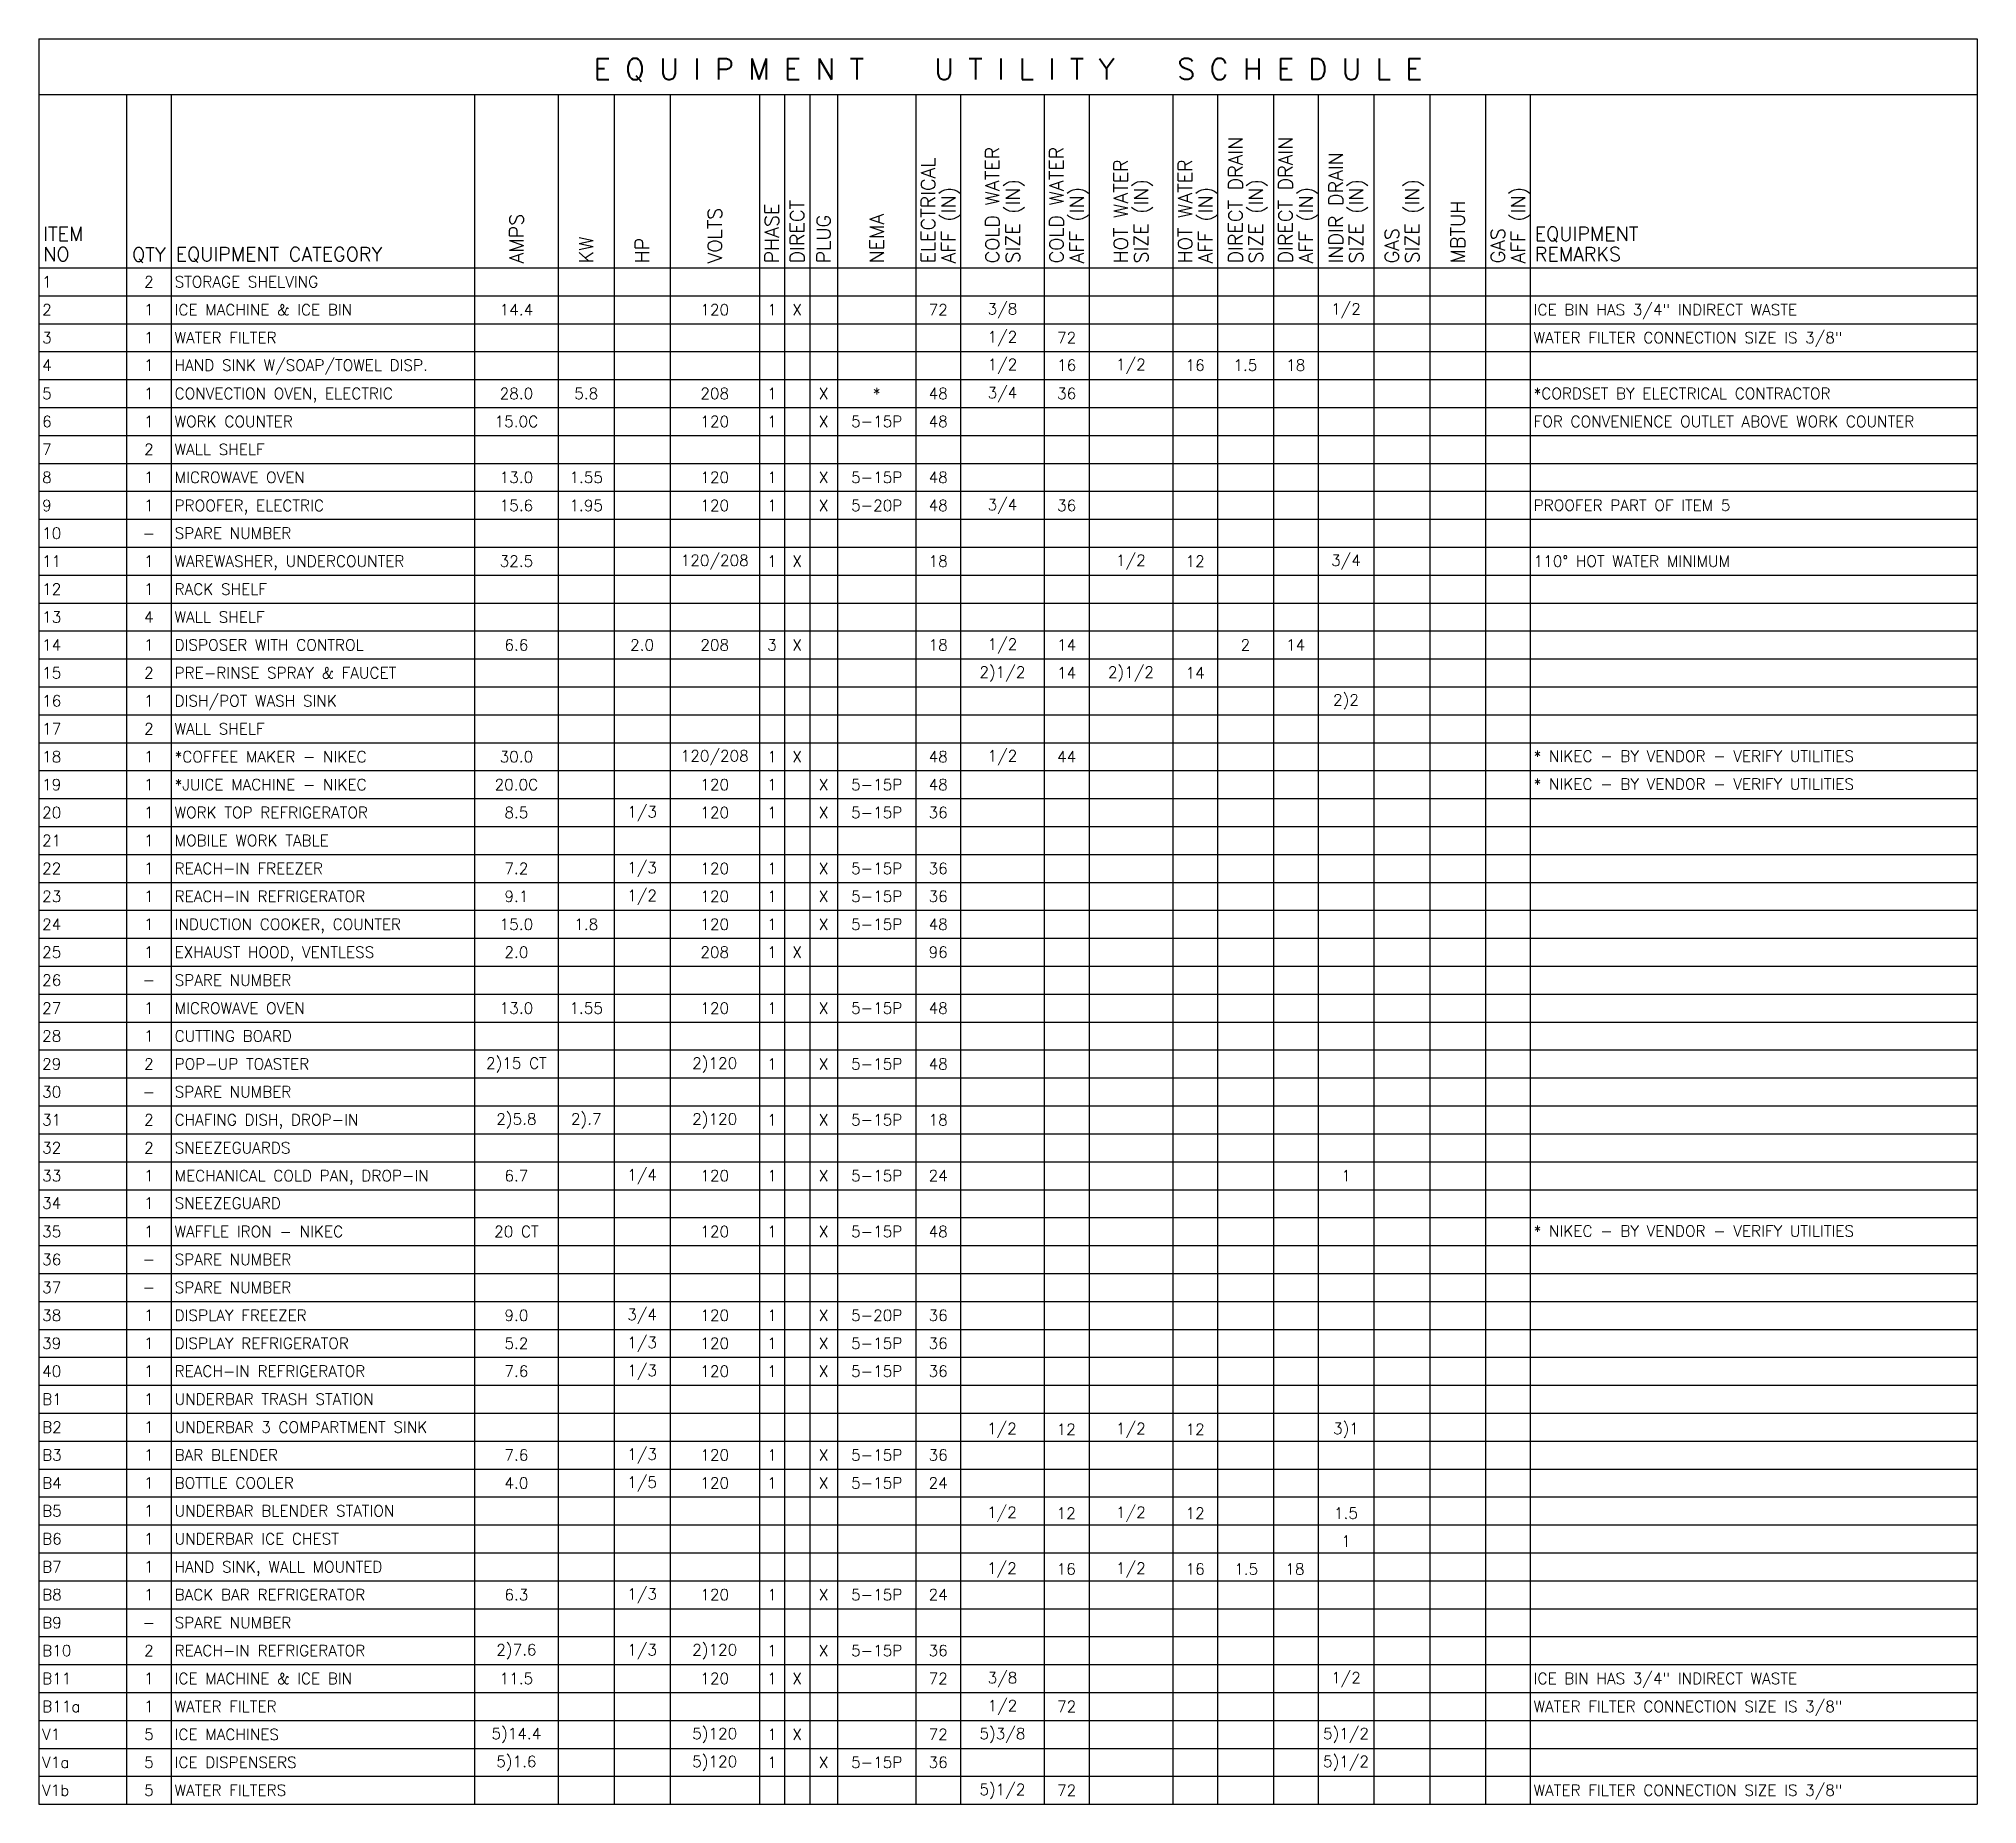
# Model space of a CAD drawing. Extents: x 1854 to 13881, y 653 to 2008.
# Drawn here: x 10420 to 10975, y 653 to 1159 of the extents above; entities that cross this region are included whole.
import ezdxf
from ezdxf.enums import TextEntityAlignment as Align

# ---------------------------------------------------------------- set-up
doc = ezdxf.new("R2010")
doc.units = 0
doc.header["$LTSCALE"] = 0.5
doc.header["$MEASUREMENT"] = 0
doc.layers.add('208', color=8, linetype='Continuous')
doc.styles.add('KCLCELL', font='romans.shx')
doc.styles.add('KCLHEADER', font='romans')

# ---------------------------------------------------------------- blocks, each defined once
blk = doc.blocks.new('kclmainh')
at = {"style": 'KCLHEADER'}
blk.add_attdef('KCLMAINHD', text='', height=0.1875, dxfattribs=at).set_placement((0, 0.0799999999999983), align=Align.CENTER)
blk = doc.blocks.new('kclh2l')
at = {"style": 'KCLHEADER'}
for p in [(0.03999999999999204, 0.2422880603269935), (0.03999999999999204, 0.0600499999999986)]:
    blk.add_attdef('KCLH2L', p, '', height=0.125, dxfattribs=at)
blk = doc.blocks.new('kclh1c')
at = {"style": 'KCLHEADER'}
blk.add_attdef('KCLH1C', text='', height=0.125, dxfattribs=at).set_placement((0, 0.01999999999999957), align=Align.BOTTOM_CENTER)
blk = doc.blocks.new('kclh1l')
at = {"style": 'KCLHEADER'}
blk.add_attdef('KCLH1L', (0.03999999999999204, 0.05999999999999872), '', height=0.125, dxfattribs=at)
blk = doc.blocks.new('kclh1lr')
at = {"style": 'KCLHEADER'}
blk.add_attdef('KCLH1LR', text='', height=0.125, rotation=90, dxfattribs=at).set_placement((0, 0.03999999999998138), align=Align.MIDDLE_LEFT)
blk = doc.blocks.new('kclh2lr')
at = {"style": 'KCLHEADER'}
for p in [(-0.02760299107356445, 0.03999999999998138), (0.1545970089264301, 0.03999999999998138)]:
    blk.add_attdef('KCLH2LR', p, '', height=0.125, rotation=90, dxfattribs=at)
blk = doc.blocks.new('kclcelll')
at = {"style": 'KCLCELL'}
blk.add_attdef('KCLCELL-L', text='', height=0.1, dxfattribs=at).set_placement((0.0299999999999998, 0), align=Align.MIDDLE_LEFT)
blk = doc.blocks.new('kclcellc')
at = {"style": 'KCLCELL'}
blk.add_attdef('KCLCELL-C', text='', height=0.1, dxfattribs=at).set_placement((0, 0), align=Align.MIDDLE)
blk = doc.blocks.new('kclreml1')
at = {"style": 'KCLCELL'}
blk.add_attdef('KCLCELL-L', text='', height=0.1, dxfattribs=at).set_placement((0.0299999999999998, 0), align=Align.MIDDLE_LEFT)

msp = doc.modelspace()

# ---------------------------------------------------------------- linework, layer by layer
at = {"layer": '208'}
for p, q in [((10419.80214300036, 1158.578950658364), (10419.80214300036, 1142.578950658364)), ((10419.80214300036, 1158.578950658364), (10975.00214300036, 1158.578950658364)), ((10975.00214300036, 1158.578950658364), (10975.00214300036, 1142.578950658364)), ((10419.80214300036, 1142.578950658364), (10419.80214300036, 652.9789506583655)), ((10419.80214300036, 1142.578950658364), (10975.00214300036, 1142.578950658364)), ((10444.94382792348, 1142.578950658364), (10444.94382792346, 652.9789506583655)), ((10457.74382792348, 1142.578950658364), (10457.74382792346, 652.9789506583655)), ((10544.60214300036, 1142.578950658364), (10544.60214300039, 652.9789506583655)), ((10568.60214300035, 1142.578950658364), (10568.60214300035, 652.9789506583655)), ((10584.60214300036, 1142.578950658364), (10584.60214300039, 652.9789506583655)), ((10600.60214300036, 1142.578950658364), (10600.60214300039, 652.9789506583655)), ((10626.20214300036, 1142.578950658364), (10626.20214300033, 652.9789506583655)), ((10633.40214300035, 1142.578950658364), (10633.40214300038, 652.9789506583655)), ((10640.60214300035, 1142.578950658364), (10640.60214300035, 652.9789506583655)), ((10648.60214300035, 1142.578950658364), (10648.60214300035, 652.9789506583655)), ((10671.00214300036, 1142.578950658364), (10671.00214300038, 652.9789506583655)), ((10683.80214300036, 1142.578950658364), (10683.80214300034, 652.9789506583655)), ((10707.80214300035, 1142.578950658364), (10707.80214300032, 652.9789506583655)), ((10720.60214300036, 1142.578950658364), (10720.60214300036, 652.9789506583655)), ((10744.60214300035, 1142.578950658364), (10744.60214300035, 652.9789506583655)), ((10757.40214300037, 1142.578950658364), (10757.40214300036, 652.9789506583655)), ((10773.40214300037, 1142.578950658364), (10773.40214300037, 652.9789506583655)), ((10786.20214300036, 1142.578950658364), (10786.20214300036, 652.9789506583655)), ((10802.20214300036, 1142.578950658364), (10802.20214300035, 652.9789506583655)), ((10818.20214300036, 1142.578950658364), (10818.20214300036, 652.9789506583655)), ((10834.20214300036, 1142.578950658364), (10834.20214300038, 652.9789506583655)), ((10847.00214300034, 1142.578950658364), (10847.00214300033, 652.9789506583655)), ((10975.00214300036, 1142.578950658364), (10975.00214300036, 652.9789506583655)), ((10419.80214300036, 1092.978950658366), (10975.00214300036, 1092.978950658366)), ((10419.80214300036, 1084.978950658366), (10975.00214300036, 1084.978950658366)), ((10419.80214300036, 1084.978950658366), (10975.00214300036, 1084.978950658366)), ((10419.80214300036, 1084.978950658366), (10975.00214300036, 1084.978950658366)), ((10419.80214300036, 1076.978950658366), (10975.00214300036, 1076.978950658366)), ((10419.80214300036, 1068.978950658366), (10975.00214300036, 1068.978950658366)), ((10419.80214300036, 1060.978950658366), (10975.00214300036, 1060.978950658366)), ((10419.80214300036, 1052.978950658366), (10975.00214300036, 1052.978950658366)), ((10419.80214300036, 1052.978950658366), (10975.00214300036, 1052.978950658366)), ((10419.80214300036, 1052.978950658366), (10975.00214300036, 1052.978950658366)), ((10419.80214300036, 1044.978950658366), (10975.00214300036, 1044.978950658366)), ((10419.80214300036, 1036.978950658366), (10975.00214300036, 1036.978950658366)), ((10419.80214300036, 1028.978950658366), (10975.00214300036, 1028.978950658366)), ((10419.80214300036, 1020.978950658366), (10975.00214300036, 1020.978950658366)), ((10419.80214300036, 1020.978950658366), (10975.00214300036, 1020.978950658366)), ((10419.80214300036, 1012.978950658366), (10975.00214300036, 1012.978950658366)), ((10419.80214300036, 1004.978950658366), (10975.00214300036, 1004.978950658366)), ((10419.80214300036, 996.9789506583656), (10975.00214300036, 996.9789506583656)), ((10419.80214300036, 988.9789506583656), (10975.00214300036, 988.9789506583656)), ((10419.80214300036, 980.9789506583656), (10975.00214300036, 980.9789506583656)), ((10419.80214300036, 972.9789506583656), (10975.00214300036, 972.9789506583656)), ((10419.80214300036, 964.9789506583656), (10975.00214300036, 964.9789506583656)), ((10419.80214300036, 956.9789506583656), (10975.00214300036, 956.9789506583656)), ((10419.80214300036, 948.9789506583656), (10975.00214300036, 948.9789506583656)), ((10419.80214300036, 940.9789506583656), (10975.00214300036, 940.9789506583656)), ((10419.80214300036, 932.9789506583656), (10975.00214300036, 932.9789506583656)), ((10419.80214300036, 924.9789506583656), (10975.00214300036, 924.9789506583656)), ((10419.80214300036, 916.9789506583656), (10975.00214300036, 916.9789506583656)), ((10419.80214300036, 908.9789506583656), (10975.00214300036, 908.9789506583656)), ((10419.80214300036, 900.9789506583656), (10975.00214300036, 900.9789506583656)), ((10419.80214300036, 892.9789506583656), (10975.00214300036, 892.9789506583656)), ((10419.80214300036, 884.9789506583656), (10975.00214300036, 884.9789506583656)), ((10419.80214300036, 876.9789506583656), (10975.00214300036, 876.9789506583656)), ((10419.80214300036, 868.9789506583656), (10975.00214300036, 868.9789506583656)), ((10419.80214300036, 860.9789506583656), (10975.00214300036, 860.9789506583656)), ((10419.80214300036, 852.9789506583656), (10975.00214300036, 852.9789506583656)), ((10419.80214300036, 844.9789506583656), (10975.00214300036, 844.9789506583656)), ((10419.80214300036, 836.9789506583656), (10975.00214300036, 836.9789506583656)), ((10419.80214300036, 828.9789506583656), (10975.00214300036, 828.9789506583656)), ((10419.80214300036, 820.9789506583656), (10975.00214300036, 820.9789506583656)), ((10419.80214300036, 812.9789506583656), (10975.00214300036, 812.9789506583656)), ((10419.80214300036, 804.9789506583656), (10975.00214300036, 804.9789506583656)), ((10419.80214300035, 796.9789506583656), (10975.00214300034, 796.9789506583656)), ((10419.80214300036, 788.9789506583656), (10975.00214300036, 788.9789506583656)), ((10419.80214300036, 780.9789506583656), (10975.00214300036, 780.9789506583656)), ((10419.80214300036, 772.9789506583656), (10975.00214300036, 772.9789506583656)), ((10419.80214300036, 764.9789506583656), (10975.00214300036, 764.9789506583656)), ((10419.80214300034, 756.9789506583656), (10975.00214300034, 756.9789506583656)), ((10419.80214300036, 748.9789506583656), (10975.00214300036, 748.9789506583656)), ((10419.80214300036, 740.9789506583656), (10975.00214300036, 740.9789506583656)), ((10419.80214300036, 732.9789506583656), (10975.00214300036, 732.9789506583656)), ((10419.80214300036, 724.9789506583656), (10975.00214300036, 724.9789506583656)), ((10419.80214300034, 716.9789506583656), (10975.00214300034, 716.9789506583656)), ((10419.80214300036, 708.9789506583656), (10975.00214300036, 708.9789506583656)), ((10419.80214300036, 700.9789506583656), (10975.00214300036, 700.9789506583656)), ((10419.80214300036, 692.9789506583656), (10975.00214300036, 692.9789506583656)), ((10419.80214300036, 684.9789506583656), (10975.00214300036, 684.9789506583656)), ((10419.80214300034, 676.9789506583656), (10975.00214300034, 676.9789506583656)), ((10419.80214300036, 668.9789506583656), (10975.00214300035, 668.9789506583656)), ((10419.80214300036, 660.9789506583656), (10975.00214300035, 660.9789506583656)), ((10419.80214300034, 652.9789506583656), (10975.00214300034, 652.9789506583656))]:
    msp.add_line(p, q, dxfattribs=at)

# ---------------------------------------------------------------- block references
at = {"layer": '208', "xscale": 32, "yscale": 32, "zscale": 32}
for name, p, values in [('kclmainh', (10697.40214300037, 1144.386565836834), {'KCLMAINHD': 'E Q U I P M E N T   U T I L I T Y   S C H E D U L E'}), ('kclh1lr', (10629.80214300036, 1092.978950658366), {'KCLH1LR': 'PHASE'}), ('kclh1lr', (10637.00214300036, 1092.978950658366), {'KCLH1LR': 'DIRECT'}), ('kclh1lr', (10826.20214300036, 1092.978950658366), {'KCLH1LR': 'MBTUH'}), ('kclh1lr', (10556.60214300035, 1092.978950658366), {'KCLH1LR': 'AMPS'}), ('kclh1lr', (10613.40214300037, 1092.978950658366), {'KCLH1LR': 'VOLTS'}), ('kclh1lr', (10644.60214300035, 1092.978950658366), {'KCLH1LR': 'PLUG'}), ('kclh1lr', (10659.80214300036, 1092.978950658366), {'KCLH1LR': 'NEMA'}), ('kclh1lr', (10576.60214300035, 1092.978950658366), {'KCLH1LR': 'KW'}), ('kclh1lr', (10592.60214300035, 1092.978950658366), {'KCLH1LR': 'HP'}), ('kclh1c', (10451.34382792349, 1092.978950658366), {'KCLH1C': 'QTY'}), ('kclh1l', (10457.74382792348, 1092.978950658366), {'KCLH1L': 'EQUIPMENT CATEGORY'}), ('kclcelll', (10419.80214300036, 1088.978950658358), {'KCLCELL-L': '1'}), ('kclcellc', (10451.34382792349, 1088.978950658358), {'KCLCELL-C': '2'}), ('kclcelll', (10457.74382792348, 1088.978950658358), {'KCLCELL-L': 'STORAGE SHELVING'}), ('kclcellc', (10695.80214300036, 1080.978950658366), {'KCLCELL-C': '3/8'}), ('kclcellc', (10794.20214300036, 1080.978950658366), {'KCLCELL-C': '1/2'}), ('kclreml1', (10847.00214300036, 1080.978950658366), {'KCLCELL-L': 'ICE BIN HAS 3/4" INDIRECT WASTE'}), ('kclcelll', (10419.80214300036, 1080.978950658366), {'KCLCELL-L': '2'}), ('kclcellc', (10451.34382792347, 1080.978950658366), {'KCLCELL-C': '1'}), ('kclcelll', (10457.74382792348, 1080.978950658366), {'KCLCELL-L': 'ICE MACHINE & ICE BIN'}), ('kclcellc', (10556.60214300035, 1080.978950658366), {'KCLCELL-C': '14.4'}), ('kclcellc', (10613.40214300035, 1080.978950658366), {'KCLCELL-C': '120'}), ('kclcellc', (10629.80214300036, 1080.978950658366), {'KCLCELL-C': '1'}), ('kclcellc', (10637.00214300036, 1080.978950658366), {'KCLCELL-C': 'X'}), ('kclcellc', (10677.40214300035, 1080.978950658366), {'KCLCELL-C': '72'}), ('kclcelll', (10419.80214300036, 1072.978950658366), {'KCLCELL-L': '3'}), ('kclcellc', (10451.34382792347, 1072.978950658366), {'KCLCELL-C': '1'}), ('kclcelll', (10457.74382792348, 1072.978950658366), {'KCLCELL-L': 'WATER FILTER'}), ('kclcellc', (10695.80214300036, 1072.978950658366), {'KCLCELL-C': '1/2'}), ('kclcellc', (10714.20214300036, 1072.978950658366), {'KCLCELL-C': '72'}), ('kclreml1', (10847.00214300036, 1072.978950658366), {'KCLCELL-L': 'WATER FILTER CONNECTION SIZE IS 3/8"'}), ('kclcelll', (10419.80214300034, 1065.082816708837), {'KCLCELL-L': '4'}), ('kclcellc', (10451.34382792347, 1065.082816708837), {'KCLCELL-C': '1'}), ('kclcelll', (10457.74382792348, 1065.082816708837), {'KCLCELL-L': 'HAND SINK W/SOAP/TOWEL DISP.'}), ('kclcellc', (10695.80214300034, 1065.082816708837), {'KCLCELL-C': '1/2'}), ('kclcellc', (10714.20214300035, 1065.082816708837), {'KCLCELL-C': '16'}), ('kclcellc', (10732.60214300035, 1065.082816708837), {'KCLCELL-C': '1/2'}), ('kclcellc', (10751.00214300035, 1065.082816708837), {'KCLCELL-C': '16'}), ('kclcellc', (10765.40214300035, 1065.082816708837), {'KCLCELL-C': '1.5'}), ('kclcellc', (10779.80214300034, 1065.082816708837), {'KCLCELL-C': '18'}), ('kclcelll', (10419.80214300036, 1056.978950658366), {'KCLCELL-L': '5'}), ('kclcellc', (10451.34382792347, 1056.978950658366), {'KCLCELL-C': '1'}), ('kclcelll', (10457.74382792348, 1056.978950658366), {'KCLCELL-L': 'CONVECTION OVEN, ELECTRIC'}), ('kclcellc', (10556.60214300035, 1056.978950658366), {'KCLCELL-C': '28.0'}), ('kclcellc', (10576.60214300035, 1056.978950658366), {'KCLCELL-C': '5.8'}), ('kclcellc', (10613.40214300035, 1056.978950658366), {'KCLCELL-C': '208'}), ('kclcellc', (10629.80214300036, 1056.978950658366), {'KCLCELL-C': '1'}), ('kclcellc', (10644.60214300035, 1056.978950658366), {'KCLCELL-C': 'X'}), ('kclcellc', (10659.80214300036, 1056.978950658366), {'KCLCELL-C': '*'}), ('kclcellc', (10677.40214300035, 1056.978950658366), {'KCLCELL-C': '48'}), ('kclcellc', (10695.80214300036, 1056.978950658366), {'KCLCELL-C': '3/4'}), ('kclcellc', (10714.20214300036, 1056.978950658366), {'KCLCELL-C': '36'}), ('kclreml1', (10847.00214300036, 1056.978950658366), {'KCLCELL-L': '*CORDSET BY ELECTRICAL CONTRACTOR'}), ('kclcelll', (10419.80214300036, 1048.978950658358), {'KCLCELL-L': '6'}), ('kclcellc', (10451.34382792349, 1048.978950658358), {'KCLCELL-C': '1'}), ('kclcelll', (10457.74382792348, 1048.978950658358), {'KCLCELL-L': 'WORK COUNTER'}), ('kclcellc', (10556.60214300035, 1048.978950658366), {'KCLCELL-C': '15.0C'}), ('kclcellc', (10613.40214300035, 1048.978950658366), {'KCLCELL-C': '120'}), ('kclcellc', (10629.80214300036, 1048.978950658366), {'KCLCELL-C': '1'}), ('kclcellc', (10644.60214300035, 1048.978950658366), {'KCLCELL-C': 'X'}), ('kclcellc', (10659.80214300036, 1048.978950658366), {'KCLCELL-C': '5-15P'}), ('kclcellc', (10677.40214300035, 1048.978950658366), {'KCLCELL-C': '48'}), ('kclreml1', (10847.00214300036, 1048.978950658366), {'KCLCELL-L': 'FOR CONVENIENCE OUTLET ABOVE WORK COUNTER'}), ('kclcelll', (10419.80214300036, 1040.978950658358), {'KCLCELL-L': '7'}), ('kclcellc', (10451.34382792349, 1040.978950658358), {'KCLCELL-C': '2'}), ('kclcelll', (10457.74382792348, 1040.978950658358), {'KCLCELL-L': 'WALL SHELF'}), ('kclcelll', (10419.80214300036, 1032.978950658366), {'KCLCELL-L': '8'}), ('kclcellc', (10451.34382792347, 1032.978950658366), {'KCLCELL-C': '1'}), ('kclcelll', (10457.74382792348, 1032.978950658366), {'KCLCELL-L': 'MICROWAVE OVEN'}), ('kclcellc', (10556.60214300035, 1032.978950658366), {'KCLCELL-C': '13.0'}), ('kclcellc', (10576.60214300035, 1032.978950658366), {'KCLCELL-C': '1.55'}), ('kclcellc', (10613.40214300035, 1032.978950658366), {'KCLCELL-C': '120'}), ('kclcellc', (10629.80214300036, 1032.978950658366), {'KCLCELL-C': '1'}), ('kclcellc', (10644.60214300035, 1032.978950658366), {'KCLCELL-C': 'X'}), ('kclcellc', (10659.80214300036, 1032.978950658366), {'KCLCELL-C': '5-15P'}), ('kclcellc', (10677.40214300035, 1032.978950658366), {'KCLCELL-C': '48'}), ('kclcellc', (10695.80214300036, 1024.939500002607), {'KCLCELL-C': '3/4'}), ('kclcelll', (10419.80214300036, 1024.939500002607), {'KCLCELL-L': '9'}), ('kclcellc', (10451.34382792347, 1024.939500002607), {'KCLCELL-C': '1'}), ('kclcelll', (10457.74382792348, 1024.939500002607), {'KCLCELL-L': 'PROOFER, ELECTRIC'}), ('kclcellc', (10556.60214300035, 1024.939500002607), {'KCLCELL-C': '15.6'}), ('kclcellc', (10576.60214300035, 1024.939500002607), {'KCLCELL-C': '1.95'}), ('kclcellc', (10613.40214300035, 1024.939500002607), {'KCLCELL-C': '120'}), ('kclcellc', (10629.80214300036, 1024.939500002607), {'KCLCELL-C': '1'}), ('kclcellc', (10644.60214300035, 1024.939500002607), {'KCLCELL-C': 'X'}), ('kclcellc', (10659.80214300036, 1024.939500002607), {'KCLCELL-C': '5-20P'}), ('kclcellc', (10677.40214300035, 1024.939500002607), {'KCLCELL-C': '48'}), ('kclcellc', (10714.20214300036, 1024.939500002607), {'KCLCELL-C': '36'}), ('kclreml1', (10847.00214300036, 1024.978950658366), {'KCLCELL-L': 'PROOFER PART OF ITEM 5'}), ('kclcelll', (10419.80214300036, 1016.978950658366), {'KCLCELL-L': '10'}), ('kclcellc', (10451.34382792349, 1016.978950658366), {'KCLCELL-C': '-'}), ('kclcelll', (10457.74382792348, 1016.978950658366), {'KCLCELL-L': 'SPARE NUMBER'}), ('kclcelll', (10419.80214300036, 1008.978950658366), {'KCLCELL-L': '11'}), ('kclcellc', (10451.34382792347, 1008.978950658366), {'KCLCELL-C': '1'}), ('kclcelll', (10457.74382792348, 1008.978950658366), {'KCLCELL-L': 'WAREWASHER, UNDERCOUNTER'}), ('kclcellc', (10556.60214300035, 1008.978950658366), {'KCLCELL-C': '32.5'}), ('kclcellc', (10613.40214300035, 1008.978950658366), {'KCLCELL-C': '120/208'}), ('kclcellc', (10629.80214300036, 1008.978950658366), {'KCLCELL-C': '1'}), ('kclcellc', (10637.00214300036, 1008.978950658366), {'KCLCELL-C': 'X'}), ('kclcellc', (10677.40214300035, 1008.978950658366), {'KCLCELL-C': '18'}), ('kclcellc', (10732.60214300035, 1008.978950658366), {'KCLCELL-C': '1/2'}), ('kclcellc', (10751.00214300036, 1008.978950658366), {'KCLCELL-C': '12'}), ('kclcellc', (10794.20214300036, 1008.978950658366), {'KCLCELL-C': '3/4'}), ('kclreml1', (10847.00214300036, 1008.978950658358), {'KCLCELL-L': '110%%d HOT WATER MINIMUM'}), ('kclcelll', (10419.80214300036, 1000.978950658358), {'KCLCELL-L': '12'}), ('kclcellc', (10451.34382792348, 1000.978950658358), {'KCLCELL-C': '1'}), ('kclcelll', (10457.74382792348, 1000.978950658358), {'KCLCELL-L': 'RACK SHELF'}), ('kclcelll', (10419.80214300036, 992.9789506583585), {'KCLCELL-L': '13'}), ('kclcellc', (10451.34382792349, 992.9789506583585), {'KCLCELL-C': '4'}), ('kclcelll', (10457.74382792348, 992.9789506583585), {'KCLCELL-L': 'WALL SHELF'}), ('kclcelll', (10419.80214300036, 984.9789506583729), {'KCLCELL-L': '14'}), ('kclcellc', (10451.34382792349, 984.9789506583729), {'KCLCELL-C': '1'}), ('kclcelll', (10457.74382792348, 984.9789506583729), {'KCLCELL-L': 'DISPOSER WITH CONTROL'}), ('kclcellc', (10556.60214300035, 984.9789506583584), {'KCLCELL-C': '6.6'}), ('kclcellc', (10592.60214300035, 984.9789506583584), {'KCLCELL-C': '2.0'}), ('kclcellc', (10613.40214300035, 984.9789506583584), {'KCLCELL-C': '208'}), ('kclcellc', (10629.80214300036, 984.9789506583584), {'KCLCELL-C': '3'}), ('kclcellc', (10637.00214300035, 984.9789506583584), {'KCLCELL-C': 'X'}), ('kclcellc', (10677.40214300035, 984.9789506583584), {'KCLCELL-C': '18'}), ('kclcellc', (10695.80214300036, 984.9789506583584), {'KCLCELL-C': '1/2'}), ('kclcellc', (10714.20214300035, 984.9789506583584), {'KCLCELL-C': '14'}), ('kclcellc', (10765.40214300035, 984.9789506583584), {'KCLCELL-C': '2'}), ('kclcellc', (10779.80214300036, 984.9789506583584), {'KCLCELL-C': '14'}), ('kclcelll', (10419.80214300036, 976.9789506583656), {'KCLCELL-L': '15'}), ('kclcellc', (10451.34382792349, 976.9789506583656), {'KCLCELL-C': '2'}), ('kclcelll', (10457.74382792348, 976.9789506583656), {'KCLCELL-L': 'PRE-RINSE SPRAY & FAUCET'}), ('kclcellc', (10695.80214300036, 976.9789506583584), {'KCLCELL-C': '2)1/2'}), ('kclcellc', (10714.20214300036, 976.9789506583584), {'KCLCELL-C': '14'}), ('kclcellc', (10732.60214300035, 976.9789506583584), {'KCLCELL-C': '2)1/2'}), ('kclcellc', (10751.00214300036, 976.9789506583584), {'KCLCELL-C': '14'}), ('kclcelll', (10419.80214300036, 968.9789506583656), {'KCLCELL-L': '16'}), ('kclcellc', (10451.34382792349, 968.9789506583656), {'KCLCELL-C': '1'}), ('kclcelll', (10457.74382792348, 968.9789506583656), {'KCLCELL-L': 'DISH/POT WASH SINK'}), ('kclcellc', (10794.20214300036, 968.9789506583656), {'KCLCELL-C': '2)2'}), ('kclcelll', (10419.80214300036, 960.9789506583584), {'KCLCELL-L': '17'}), ('kclcellc', (10451.34382792349, 960.9789506583585), {'KCLCELL-C': '2'}), ('kclcelll', (10457.74382792348, 960.9789506583585), {'KCLCELL-L': 'WALL SHELF'}), ('kclcellc', (10613.40214300035, 952.9789506583584), {'KCLCELL-C': '120/208'}), ('kclcellc', (10695.80214300036, 952.9789506583584), {'KCLCELL-C': '1/2'}), ('kclcelll', (10419.80214300036, 952.9789506583656), {'KCLCELL-L': '18'}), ('kclcellc', (10451.34382792347, 952.9789506583656), {'KCLCELL-C': '1'}), ('kclcelll', (10457.74382792348, 952.9789506583656), {'KCLCELL-L': '*COFFEE MAKER - NIKEC'}), ('kclcellc', (10556.60214300035, 952.9789506583584), {'KCLCELL-C': '30.0'}), ('kclcellc', (10629.80214300036, 952.9789506583584), {'KCLCELL-C': '1'}), ('kclcellc', (10637.00214300036, 952.9789506583584), {'KCLCELL-C': 'X'}), ('kclcellc', (10677.40214300035, 952.9789506583584), {'KCLCELL-C': '48'}), ('kclcellc', (10714.20214300036, 952.9789506583584), {'KCLCELL-C': '44'}), ('kclreml1', (10847.00214300036, 953.1371342099592), {'KCLCELL-L': '* NIKEC - BY VENDOR - VERIFY UTILITIES'}), ('kclcelll', (10419.80214300036, 944.9789506583656), {'KCLCELL-L': '19'}), ('kclcellc', (10451.34382792347, 944.9789506583656), {'KCLCELL-C': '1'}), ('kclcelll', (10457.74382792348, 944.9789506583656), {'KCLCELL-L': '*JUICE MACHINE - NIKEC'}), ('kclcellc', (10556.60214300035, 944.9789506583656), {'KCLCELL-C': '20.0C'}), ('kclcellc', (10613.40214300035, 944.9789506583656), {'KCLCELL-C': '120'}), ('kclcellc', (10629.80214300036, 944.9789506583656), {'KCLCELL-C': '1'}), ('kclcellc', (10644.60214300035, 944.9789506583656), {'KCLCELL-C': 'X'}), ('kclcellc', (10659.80214300036, 944.9789506583656), {'KCLCELL-C': '5-15P'}), ('kclcellc', (10677.40214300035, 944.9789506583656), {'KCLCELL-C': '48'}), ('kclreml1', (10847.00214300035, 945.1371342099592), {'KCLCELL-L': '* NIKEC - BY VENDOR - VERIFY UTILITIES'}), ('kclcelll', (10419.80214300036, 936.9789506583656), {'KCLCELL-L': '20'}), ('kclcellc', (10451.34382792347, 936.9789506583656), {'KCLCELL-C': '1'}), ('kclcelll', (10457.74382792348, 936.9789506583656), {'KCLCELL-L': 'WORK TOP REFRIGERATOR'}), ('kclcellc', (10556.60214300035, 936.9789506583656), {'KCLCELL-C': '8.5'}), ('kclcellc', (10592.60214300035, 936.9789506583656), {'KCLCELL-C': '1/3'}), ('kclcellc', (10613.40214300035, 936.9789506583656), {'KCLCELL-C': '120'}), ('kclcellc', (10629.80214300036, 936.9789506583656), {'KCLCELL-C': '1'}), ('kclcellc', (10644.60214300035, 936.9789506583656), {'KCLCELL-C': 'X'}), ('kclcellc', (10659.80214300036, 936.9789506583656), {'KCLCELL-C': '5-15P'}), ('kclcellc', (10677.40214300035, 936.9789506583656), {'KCLCELL-C': '36'}), ('kclcelll', (10419.80214300036, 928.9789506583585), {'KCLCELL-L': '21'}), ('kclcellc', (10451.34382792348, 928.9789506583585), {'KCLCELL-C': '1'}), ('kclcelll', (10457.74382792348, 928.9789506583585), {'KCLCELL-L': 'MOBILE WORK TABLE'}), ('kclcelll', (10419.80214300036, 920.9789506583659), {'KCLCELL-L': '22'}), ('kclcellc', (10451.34382792347, 920.9789506583659), {'KCLCELL-C': '1'}), ('kclcelll', (10457.74382792348, 920.9789506583659), {'KCLCELL-L': 'REACH-IN FREEZER'}), ('kclcellc', (10556.60214300035, 920.9789506583659), {'KCLCELL-C': '7.2'}), ('kclcellc', (10592.60214300035, 920.9789506583659), {'KCLCELL-C': '1/3'}), ('kclcellc', (10613.40214300035, 920.9789506583659), {'KCLCELL-C': '120'}), ('kclcellc', (10629.80214300036, 920.9789506583659), {'KCLCELL-C': '1'}), ('kclcellc', (10644.60214300035, 920.9789506583659), {'KCLCELL-C': 'X'}), ('kclcellc', (10659.80214300036, 920.9789506583659), {'KCLCELL-C': '5-15P'}), ('kclcellc', (10677.40214300035, 920.9789506583659), {'KCLCELL-C': '36'}), ('kclcelll', (10419.80214300036, 912.9789506583656), {'KCLCELL-L': '23'}), ('kclcellc', (10451.34382792347, 912.9789506583656), {'KCLCELL-C': '1'}), ('kclcelll', (10457.74382792348, 912.9789506583656), {'KCLCELL-L': 'REACH-IN REFRIGERATOR'}), ('kclcellc', (10556.60214300035, 912.9789506583656), {'KCLCELL-C': '9.1'}), ('kclcellc', (10592.60214300035, 912.9789506583656), {'KCLCELL-C': '1/2'}), ('kclcellc', (10613.40214300035, 912.9789506583656), {'KCLCELL-C': '120'}), ('kclcellc', (10629.80214300036, 912.9789506583656), {'KCLCELL-C': '1'}), ('kclcellc', (10644.60214300035, 912.9789506583656), {'KCLCELL-C': 'X'}), ('kclcellc', (10659.80214300036, 912.9789506583656), {'KCLCELL-C': '5-15P'}), ('kclcellc', (10677.40214300035, 912.9789506583656), {'KCLCELL-C': '36'}), ('kclcelll', (10419.80214300036, 904.9789506583656), {'KCLCELL-L': '24'}), ('kclcellc', (10451.34382792347, 904.9789506583656), {'KCLCELL-C': '1'}), ('kclcelll', (10457.74382792348, 904.9789506583656), {'KCLCELL-L': 'INDUCTION COOKER, COUNTER'}), ('kclcellc', (10556.60214300035, 904.9789506583656), {'KCLCELL-C': '15.0'}), ('kclcellc', (10576.60214300035, 904.9789506583656), {'KCLCELL-C': '1.8'}), ('kclcellc', (10613.40214300035, 904.9789506583656), {'KCLCELL-C': '120'}), ('kclcellc', (10629.80214300036, 904.9789506583656), {'KCLCELL-C': '1'}), ('kclcellc', (10644.60214300035, 904.9789506583656), {'KCLCELL-C': 'X'}), ('kclcellc', (10659.80214300036, 904.9789506583656), {'KCLCELL-C': '5-15P'}), ('kclcellc', (10677.40214300035, 904.9789506583656), {'KCLCELL-C': '48'}), ('kclcelll', (10419.80214300036, 896.9789506583729), {'KCLCELL-L': '25'}), ('kclcellc', (10451.34382792349, 896.9789506583729), {'KCLCELL-C': '1'}), ('kclcelll', (10457.74382792348, 896.9789506583729), {'KCLCELL-L': 'EXHAUST HOOD, VENTLESS'}), ('kclcellc', (10556.60214300035, 896.9789506583584), {'KCLCELL-C': '2.0'}), ('kclcellc', (10613.40214300035, 896.9789506583584), {'KCLCELL-C': '208'}), ('kclcellc', (10629.80214300036, 896.9789506583584), {'KCLCELL-C': '1'}), ('kclcellc', (10637.00214300036, 896.9789506583584), {'KCLCELL-C': 'X'}), ('kclcellc', (10677.40214300035, 896.9789506583584), {'KCLCELL-C': '96'}), ('kclcelll', (10419.80214300036, 888.9789506583656), {'KCLCELL-L': '26'}), ('kclcellc', (10451.34382792349, 888.9789506583656), {'KCLCELL-C': '-'}), ('kclcelll', (10457.74382792348, 888.9789506583656), {'KCLCELL-L': 'SPARE NUMBER'}), ('kclcelll', (10419.80214300035, 880.9789506583656), {'KCLCELL-L': '27'}), ('kclcellc', (10451.34382792347, 880.9789506583656), {'KCLCELL-C': '1'}), ('kclcelll', (10457.74382792347, 880.9789506583656), {'KCLCELL-L': 'MICROWAVE OVEN'}), ('kclcellc', (10556.60214300034, 880.9789506583656), {'KCLCELL-C': '13.0'}), ('kclcellc', (10576.60214300034, 880.9789506583656), {'KCLCELL-C': '1.55'}), ('kclcellc', (10613.40214300034, 880.9789506583656), {'KCLCELL-C': '120'}), ('kclcellc', (10629.80214300035, 880.9789506583656), {'KCLCELL-C': '1'}), ('kclcellc', (10644.60214300034, 880.9789506583656), {'KCLCELL-C': 'X'}), ('kclcellc', (10659.80214300035, 880.9789506583656), {'KCLCELL-C': '5-15P'}), ('kclcellc', (10677.40214300034, 880.9789506583656), {'KCLCELL-C': '48'}), ('kclcelll', (10419.80214300036, 872.9789506583656), {'KCLCELL-L': '28'}), ('kclcellc', (10451.34382792349, 872.9789506583656), {'KCLCELL-C': '1'}), ('kclcelll', (10457.74382792348, 872.9789506583656), {'KCLCELL-L': 'CUTTING BOARD'}), ('kclcelll', (10419.80214300035, 864.9789506583511), {'KCLCELL-L': '29'}), ('kclcellc', (10451.34382792347, 864.9789506583511), {'KCLCELL-C': '2'}), ('kclcelll', (10457.74382792347, 864.9789506583511), {'KCLCELL-L': 'POP-UP TOASTER'}), ('kclcellc', (10556.60214300035, 864.9789506583656), {'KCLCELL-C': '2)15 CT'}), ('kclcellc', (10613.40214300035, 864.9789506583656), {'KCLCELL-C': '2)120'}), ('kclcellc', (10629.80214300036, 864.9789506583656), {'KCLCELL-C': '1'}), ('kclcellc', (10644.60214300035, 864.9789506583656), {'KCLCELL-C': 'X'}), ('kclcellc', (10659.80214300036, 864.9789506583656), {'KCLCELL-C': '5-15P'}), ('kclcellc', (10677.40214300034, 864.9789506583511), {'KCLCELL-C': '48'}), ('kclcelll', (10419.80214300036, 856.9789506583656), {'KCLCELL-L': '30'}), ('kclcellc', (10451.34382792349, 856.9789506583656), {'KCLCELL-C': '-'}), ('kclcelll', (10457.74382792348, 856.9789506583656), {'KCLCELL-L': 'SPARE NUMBER'}), ('kclcelll', (10419.80214300035, 848.9789506583511), {'KCLCELL-L': '31'}), ('kclcellc', (10451.34382792347, 848.9789506583511), {'KCLCELL-C': '2'}), ('kclcelll', (10457.74382792347, 848.9789506583511), {'KCLCELL-L': 'CHAFING DISH, DROP-IN'}), ('kclcellc', (10556.60214300035, 848.9789506583656), {'KCLCELL-C': '2)5.8'}), ('kclcellc', (10576.60214300035, 848.9789506583656), {'KCLCELL-C': '2).7'}), ('kclcellc', (10613.40214300035, 848.9789506583656), {'KCLCELL-C': '2)120'}), ('kclcellc', (10629.80214300036, 848.9789506583656), {'KCLCELL-C': '1'}), ('kclcellc', (10644.60214300035, 848.9789506583656), {'KCLCELL-C': 'X'}), ('kclcellc', (10659.80214300036, 848.9789506583656), {'KCLCELL-C': '5-15P'}), ('kclcellc', (10677.40214300035, 848.9789506583656), {'KCLCELL-C': '18'}), ('kclcelll', (10419.80214300036, 840.9789506583656), {'KCLCELL-L': '32'}), ('kclcellc', (10451.34382792349, 840.9789506583656), {'KCLCELL-C': '2'}), ('kclcelll', (10457.74382792348, 840.9789506583656), {'KCLCELL-L': 'SNEEZEGUARDS'}), ('kclcelll', (10419.80214300036, 832.9789506583656), {'KCLCELL-L': '33'}), ('kclcellc', (10451.34382792347, 832.9789506583656), {'KCLCELL-C': '1'}), ('kclcelll', (10457.74382792348, 832.9789506583656), {'KCLCELL-L': 'MECHANICAL COLD PAN, DROP-IN'}), ('kclcellc', (10556.60214300035, 832.9789506583656), {'KCLCELL-C': '6.7'}), ('kclcellc', (10592.60214300035, 832.9789506583656), {'KCLCELL-C': '1/4'}), ('kclcellc', (10613.40214300035, 832.9789506583656), {'KCLCELL-C': '120'}), ('kclcellc', (10629.80214300036, 832.9789506583656), {'KCLCELL-C': '1'}), ('kclcellc', (10644.60214300035, 832.9789506583656), {'KCLCELL-C': 'X'}), ('kclcellc', (10659.80214300036, 832.9789506583656), {'KCLCELL-C': '5-15P'}), ('kclcellc', (10677.40214300035, 832.9789506583656), {'KCLCELL-C': '24'}), ('kclcellc', (10794.20214300036, 832.9789506583656), {'KCLCELL-C': '1'}), ('kclcelll', (10419.80214300036, 825.1326884527019), {'KCLCELL-L': '34'}), ('kclcellc', (10451.34382792349, 825.1326884527019), {'KCLCELL-C': '1'}), ('kclcelll', (10457.74382792348, 825.1326884527019), {'KCLCELL-L': 'SNEEZEGUARD'}), ('kclcelll', (10419.80214300033, 816.9789506583656), {'KCLCELL-L': '35'}), ('kclcellc', (10451.34382792347, 816.9789506583656), {'KCLCELL-C': '1'}), ('kclcelll', (10457.74382792347, 816.9789506583656), {'KCLCELL-L': 'WAFFLE IRON - NIKEC'}), ('kclcellc', (10556.60214300035, 816.9789506583656), {'KCLCELL-C': '20 CT'}), ('kclcellc', (10613.40214300035, 816.9789506583656), {'KCLCELL-C': '120'}), ('kclcellc', (10629.80214300036, 816.9789506583656), {'KCLCELL-C': '1'}), ('kclcellc', (10644.60214300035, 816.9789506583656), {'KCLCELL-C': 'X'}), ('kclcellc', (10659.80214300036, 816.9789506583656), {'KCLCELL-C': '5-15P'}), ('kclcellc', (10677.40214300035, 816.9789506583656), {'KCLCELL-C': '48'}), ('kclreml1', (10847.00214300035, 817.1371342099592), {'KCLCELL-L': '* NIKEC - BY VENDOR - VERIFY UTILITIES'}), ('kclcelll', (10419.80214300036, 808.9789506583656), {'KCLCELL-L': '36'}), ('kclcellc', (10451.34382792349, 808.9789506583656), {'KCLCELL-C': '-'}), ('kclcelll', (10457.74382792348, 808.9789506583656), {'KCLCELL-L': 'SPARE NUMBER'}), ('kclcelll', (10419.80214300036, 800.9789506583656), {'KCLCELL-L': '37'}), ('kclcellc', (10451.34382792349, 800.9789506583656), {'KCLCELL-C': '-'}), ('kclcelll', (10457.74382792348, 800.9789506583656), {'KCLCELL-L': 'SPARE NUMBER'}), ('kclcelll', (10419.80214300036, 792.9789506583659), {'KCLCELL-L': '38'}), ('kclcellc', (10451.34382792347, 792.9789506583659), {'KCLCELL-C': '1'}), ('kclcelll', (10457.74382792348, 792.9789506583659), {'KCLCELL-L': 'DISPLAY FREEZER'}), ('kclcellc', (10556.60214300034, 792.9789506583659), {'KCLCELL-C': '9.0'}), ('kclcellc', (10592.60214300034, 792.9789506583659), {'KCLCELL-C': '3/4'}), ('kclcellc', (10613.40214300035, 792.9789506583659), {'KCLCELL-C': '120'}), ('kclcellc', (10629.80214300036, 792.9789506583659), {'KCLCELL-C': '1'}), ('kclcellc', (10644.60214300034, 792.9789506583659), {'KCLCELL-C': 'X'}), ('kclcellc', (10659.80214300036, 792.9789506583659), {'KCLCELL-C': '5-20P'}), ('kclcellc', (10677.40214300035, 792.9789506583659), {'KCLCELL-C': '36'}), ('kclcelll', (10419.80214300036, 784.9789506583656), {'KCLCELL-L': '39'}), ('kclcellc', (10451.34382792347, 784.9789506583656), {'KCLCELL-C': '1'}), ('kclcelll', (10457.74382792348, 784.9789506583656), {'KCLCELL-L': 'DISPLAY REFRIGERATOR'}), ('kclcellc', (10556.60214300034, 784.9789506583656), {'KCLCELL-C': '5.2'}), ('kclcellc', (10592.60214300034, 784.9789506583656), {'KCLCELL-C': '1/3'}), ('kclcellc', (10613.40214300035, 784.9789506583656), {'KCLCELL-C': '120'}), ('kclcellc', (10629.80214300036, 784.9789506583656), {'KCLCELL-C': '1'}), ('kclcellc', (10644.60214300034, 784.9789506583656), {'KCLCELL-C': 'X'}), ('kclcellc', (10659.80214300036, 784.9789506583656), {'KCLCELL-C': '5-15P'}), ('kclcellc', (10677.40214300035, 784.9789506583656), {'KCLCELL-C': '36'}), ('kclcelll', (10419.80214300035, 776.9789506583656), {'KCLCELL-L': '40'}), ('kclcellc', (10451.34382792347, 776.9789506583656), {'KCLCELL-C': '1'}), ('kclcelll', (10457.74382792347, 776.9789506583656), {'KCLCELL-L': 'REACH-IN REFRIGERATOR'}), ('kclcellc', (10556.60214300034, 776.9789506583656), {'KCLCELL-C': '7.6'}), ('kclcellc', (10592.60214300034, 776.9789506583656), {'KCLCELL-C': '1/3'}), ('kclcellc', (10613.40214300034, 776.9789506583656), {'KCLCELL-C': '120'}), ('kclcellc', (10629.80214300035, 776.9789506583656), {'KCLCELL-C': '1'}), ('kclcellc', (10644.60214300034, 776.9789506583656), {'KCLCELL-C': 'X'}), ('kclcellc', (10659.80214300035, 776.9789506583656), {'KCLCELL-C': '5-15P'}), ('kclcellc', (10677.40214300034, 776.9789506583656), {'KCLCELL-C': '36'}), ('kclcelll', (10419.80214300036, 768.9789506583656), {'KCLCELL-L': 'B1'}), ('kclcellc', (10451.34382792349, 768.9789506583656), {'KCLCELL-C': '1'}), ('kclcelll', (10457.74382792348, 768.9789506583656), {'KCLCELL-L': 'UNDERBAR TRASH STATION'}), ('kclcelll', (10419.80214300035, 760.9789506583656), {'KCLCELL-L': 'B2'}), ('kclcellc', (10451.34382792346, 760.9789506583656), {'KCLCELL-C': '1'}), ('kclcelll', (10457.74382792347, 760.9789506583656), {'KCLCELL-L': 'UNDERBAR 3 COMPARTMENT SINK'}), ('kclcellc', (10695.67033240802, 760.3371342099745), {'KCLCELL-C': '1/2'}), ('kclcellc', (10714.07033240803, 760.3371342099745), {'KCLCELL-C': '12'}), ('kclcellc', (10732.60214300034, 760.3371342099745), {'KCLCELL-C': '1/2'}), ('kclcellc', (10751.00214300035, 760.3371342099745), {'KCLCELL-C': '12'}), ('kclcellc', (10794.20214300034, 760.3371342099745), {'KCLCELL-C': '3)1'}), ('kclcellc', (10592.60214300034, 752.9789506583656), {'KCLCELL-C': '1/3'}), ('kclcelll', (10419.80214300035, 752.9789506583656), {'KCLCELL-L': 'B3'}), ('kclcellc', (10451.34382792347, 752.9789506583656), {'KCLCELL-C': '1'}), ('kclcelll', (10457.74382792347, 752.9789506583656), {'KCLCELL-L': 'BAR BLENDER'}), ('kclcellc', (10556.60214300034, 752.9789506583656), {'KCLCELL-C': '7.6'}), ('kclcellc', (10613.40214300034, 752.9789506583656), {'KCLCELL-C': '120'}), ('kclcellc', (10629.80214300035, 752.9789506583656), {'KCLCELL-C': '1'}), ('kclcellc', (10644.60214300034, 752.9789506583656), {'KCLCELL-C': 'X'}), ('kclcellc', (10659.80214300035, 752.9789506583656), {'KCLCELL-C': '5-15P'}), ('kclcellc', (10677.40214300034, 752.9789506583656), {'KCLCELL-C': '36'}), ('kclcelll', (10419.80214300035, 744.9789506583656), {'KCLCELL-L': 'B4'}), ('kclcellc', (10451.34382792347, 744.9789506583656), {'KCLCELL-C': '1'}), ('kclcelll', (10457.74382792347, 744.9789506583656), {'KCLCELL-L': 'BOTTLE COOLER'}), ('kclcellc', (10556.60214300034, 744.9789506583656), {'KCLCELL-C': '4.0'}), ('kclcellc', (10592.60214300034, 744.9789506583656), {'KCLCELL-C': '1/5'}), ('kclcellc', (10613.40214300034, 744.9789506583656), {'KCLCELL-C': '120'}), ('kclcellc', (10629.80214300035, 744.9789506583656), {'KCLCELL-C': '1'}), ('kclcellc', (10644.60214300034, 744.9789506583656), {'KCLCELL-C': 'X'}), ('kclcellc', (10659.80214300035, 744.9789506583656), {'KCLCELL-C': '5-15P'}), ('kclcellc', (10677.40214300034, 744.9789506583656), {'KCLCELL-C': '24'}), ('kclcelll', (10419.80214300035, 736.9789506583656), {'KCLCELL-L': 'B5'}), ('kclcellc', (10451.34382792346, 736.9789506583656), {'KCLCELL-C': '1'}), ('kclcelll', (10457.74382792347, 736.9789506583656), {'KCLCELL-L': 'UNDERBAR BLENDER STATION'}), ('kclcellc', (10695.67033240802, 736.3371342099745), {'KCLCELL-C': '1/2'}), ('kclcellc', (10732.60214300034, 736.3371342099745), {'KCLCELL-C': '1/2'}), ('kclcellc', (10714.07033240803, 736.3371342099745), {'KCLCELL-C': '12'}), ('kclcellc', (10751.00214300035, 736.3371342099745), {'KCLCELL-C': '12'}), ('kclcellc', (10794.20214300034, 736.3371342099745), {'KCLCELL-C': '1.5'}), ('kclcelll', (10419.80214300035, 728.9789506583656), {'KCLCELL-L': 'B6'}), ('kclcellc', (10451.34382792346, 728.9789506583656), {'KCLCELL-C': '1'}), ('kclcelll', (10457.74382792347, 728.9789506583656), {'KCLCELL-L': 'UNDERBAR ICE CHEST'}), ('kclcellc', (10794.20214300034, 728.3371342099745), {'KCLCELL-C': '1'}), ('kclcelll', (10419.80214300035, 720.9789506583656), {'KCLCELL-L': 'B7'}), ('kclcellc', (10451.34382792346, 720.9789506583656), {'KCLCELL-C': '1'}), ('kclcelll', (10457.74382792347, 720.9789506583656), {'KCLCELL-L': 'HAND SINK, WALL MOUNTED'}), ('kclcellc', (10695.67033240802, 720.3371342099745), {'KCLCELL-C': '1/2'}), ('kclcellc', (10714.07033240803, 720.3371342099745), {'KCLCELL-C': '16'}), ('kclcellc', (10732.60214300034, 720.3371342099745), {'KCLCELL-C': '1/2'}), ('kclcellc', (10751.00214300035, 720.3371342099745), {'KCLCELL-C': '16'}), ('kclcellc', (10765.62026597081, 720.3371342099745), {'KCLCELL-C': '1.5'}), ('kclcellc', (10779.58402002989, 720.3371342099745), {'KCLCELL-C': '18'}), ('kclcelll', (10419.80214300035, 712.9789506583656), {'KCLCELL-L': 'B8'}), ('kclcellc', (10451.34382792347, 712.9789506583656), {'KCLCELL-C': '1'}), ('kclcelll', (10457.74382792347, 712.9789506583656), {'KCLCELL-L': 'BACK BAR REFRIGERATOR'}), ('kclcellc', (10556.60214300034, 712.9789506583656), {'KCLCELL-C': '6.3'}), ('kclcellc', (10592.60214300034, 712.9789506583656), {'KCLCELL-C': '1/3'}), ('kclcellc', (10613.40214300034, 712.9789506583656), {'KCLCELL-C': '120'}), ('kclcellc', (10629.80214300035, 712.9789506583656), {'KCLCELL-C': '1'}), ('kclcellc', (10644.60214300034, 712.9789506583656), {'KCLCELL-C': 'X'}), ('kclcellc', (10659.80214300035, 712.9789506583656), {'KCLCELL-C': '5-15P'}), ('kclcellc', (10677.40214300034, 712.9789506583656), {'KCLCELL-C': '24'}), ('kclcelll', (10419.80214300036, 704.9789506583656), {'KCLCELL-L': 'B9'}), ('kclcelll', (10457.74382792348, 704.9789506583656), {'KCLCELL-L': 'SPARE NUMBER'}), ('kclcellc', (10451.34382792348, 704.9789506583656), {'KCLCELL-C': '-'}), ('kclcelll', (10419.80214300035, 696.9789506583656), {'KCLCELL-L': 'B10'}), ('kclcellc', (10451.34382792347, 696.9789506583656), {'KCLCELL-C': '2'}), ('kclcelll', (10457.74382792347, 696.9789506583656), {'KCLCELL-L': 'REACH-IN REFRIGERATOR'}), ('kclcellc', (10556.60214300034, 696.9789506583656), {'KCLCELL-C': '2)7.6'}), ('kclcellc', (10592.60214300034, 696.9789506583656), {'KCLCELL-C': '1/3'}), ('kclcellc', (10613.40214300034, 696.9789506583656), {'KCLCELL-C': '2)120'}), ('kclcellc', (10629.80214300035, 696.9789506583656), {'KCLCELL-C': '1'}), ('kclcellc', (10644.60214300034, 696.9789506583656), {'KCLCELL-C': 'X'}), ('kclcellc', (10659.80214300035, 696.9789506583656), {'KCLCELL-C': '5-15P'}), ('kclcellc', (10677.40214300034, 696.9789506583656), {'KCLCELL-C': '36'}), ('kclcelll', (10419.80214300036, 688.9789506583656), {'KCLCELL-L': 'B11'}), ('kclcellc', (10451.34382792347, 688.9789506583656), {'KCLCELL-C': '1'}), ('kclcelll', (10457.74382792348, 688.9789506583656), {'KCLCELL-L': 'ICE MACHINE & ICE BIN'}), ('kclcellc', (10556.60214300035, 688.9789506583656), {'KCLCELL-C': '11.5'}), ('kclcellc', (10613.40214300035, 688.9789506583656), {'KCLCELL-C': '120'}), ('kclcellc', (10629.80214300036, 688.9789506583656), {'KCLCELL-C': '1'}), ('kclcellc', (10637.00214300036, 688.9789506583656), {'KCLCELL-C': 'X'}), ('kclcellc', (10677.40214300035, 688.9789506583656), {'KCLCELL-C': '72'}), ('kclcellc', (10695.80214300036, 688.9789506583656), {'KCLCELL-C': '3/8'}), ('kclcellc', (10794.20214300036, 688.9789506583656), {'KCLCELL-C': '1/2'}), ('kclreml1', (10847.00214300036, 688.9789506583656), {'KCLCELL-L': 'ICE BIN HAS 3/4" INDIRECT WASTE'}), ('kclcellc', (10695.80214300036, 680.9789506583656), {'KCLCELL-C': '1/2'}), ('kclreml1', (10847.00214300036, 680.9789506583656), {'KCLCELL-L': 'WATER FILTER CONNECTION SIZE IS 3/8"'}), ('kclcelll', (10419.80214300036, 680.9789506583656), {'KCLCELL-L': 'B11a'}), ('kclcellc', (10451.34382792347, 680.9789506583656), {'KCLCELL-C': '1'}), ('kclcelll', (10457.74382792348, 680.9789506583656), {'KCLCELL-L': 'WATER FILTER'}), ('kclcellc', (10714.20214300036, 680.9789506583656), {'KCLCELL-C': '72'}), ('kclcelll', (10419.80214300036, 672.9789506583656), {'KCLCELL-L': 'V1'}), ('kclcellc', (10451.34382792347, 672.9789506583656), {'KCLCELL-C': '5'}), ('kclcelll', (10457.74382792348, 672.9789506583656), {'KCLCELL-L': 'ICE MACHINES'}), ('kclcellc', (10556.60214300035, 672.9789506583656), {'KCLCELL-C': '5)14.4'}), ('kclcellc', (10613.40214300035, 672.9789506583656), {'KCLCELL-C': '5)120'}), ('kclcellc', (10629.80214300036, 672.9789506583656), {'KCLCELL-C': '1'}), ('kclcellc', (10637.00214300036, 672.9789506583656), {'KCLCELL-C': 'X'}), ('kclcellc', (10677.40214300035, 672.9789506583656), {'KCLCELL-C': '72'}), ('kclcellc', (10695.80214300036, 672.9789506583656), {'KCLCELL-C': '5)3/8'}), ('kclcellc', (10794.20214300036, 672.9789506583656), {'KCLCELL-C': '5)1/2'}), ('kclcelll', (10419.80214300036, 664.9789506583656), {'KCLCELL-L': 'V1a'}), ('kclcellc', (10451.34382792347, 664.9789506583656), {'KCLCELL-C': '5'}), ('kclcelll', (10457.74382792348, 664.9789506583656), {'KCLCELL-L': 'ICE DISPENSERS'}), ('kclcellc', (10556.60214300035, 664.9789506583656), {'KCLCELL-C': '5)1.6'}), ('kclcellc', (10613.40214300035, 664.9789506583656), {'KCLCELL-C': '5)120'}), ('kclcellc', (10629.80214300036, 664.9789506583656), {'KCLCELL-C': '1'}), ('kclcellc', (10644.60214300034, 664.9789506583656), {'KCLCELL-C': 'X'}), ('kclcellc', (10659.80214300035, 664.9789506583656), {'KCLCELL-C': '5-15P'}), ('kclcellc', (10677.40214300035, 664.9789506583656), {'KCLCELL-C': '36'}), ('kclcellc', (10794.20214300035, 664.9789506583656), {'KCLCELL-C': '5)1/2'}), ('kclcelll', (10419.80214300036, 656.9789506583656), {'KCLCELL-L': 'V1b'}), ('kclcellc', (10451.34382792347, 656.9789506583656), {'KCLCELL-C': '5'}), ('kclcelll', (10457.74382792348, 656.9789506583656), {'KCLCELL-L': 'WATER FILTERS'}), ('kclcellc', (10695.80214300036, 656.9789506583656), {'KCLCELL-C': '5)1/2'}), ('kclcellc', (10714.20214300036, 656.9789506583656), {'KCLCELL-C': '72'}), ('kclreml1', (10847.00214300036, 656.9789506583656), {'KCLCELL-L': 'WATER FILTER CONNECTION SIZE IS 3/8"'})]:
    msp.add_blockref(name, p, dxfattribs=at).add_auto_attribs(values)
at = {"layer": '208'}
ref = msp.add_blockref('kclh2lr', (10695.80214300036, 1092.978950658366), dxfattribs=dict(at, xscale=32, yscale=32, zscale=32))
ref.add_attrib('KCLH2LR', 'COLD WATER', (10694.918847286, 1094.258950658364), dxfattribs={"layer": '0', "height": 4, "rotation": 90, "style": 'KCLHEADER'})
ref.add_attrib('KCLH2LR', 'SIZE (IN)', (10700.74924728601, 1094.258950658364), dxfattribs={"layer": '0', "height": 4, "rotation": 90, "style": 'KCLHEADER'})
ref = msp.add_blockref('kclh2lr', (10714.20214300036, 1092.978950658366), dxfattribs=dict(at, xscale=32, yscale=32, zscale=32))
ref.add_attrib('KCLH2LR', 'COLD WATER', (10713.31884728599, 1094.258950658364), dxfattribs={"layer": '0', "height": 4, "rotation": 90, "style": 'KCLHEADER'})
ref.add_attrib('KCLH2LR', 'AFF (IN)', (10719.149247286, 1094.258950658364), dxfattribs={"layer": '0', "height": 4, "rotation": 90, "style": 'KCLHEADER'})
ref = msp.add_blockref('kclh2lr', (10765.40214300037, 1092.978950658366), dxfattribs=dict(at, xscale=32, yscale=32, zscale=32))
ref.add_attrib('KCLH2LR', 'DIRECT DRAIN', (10764.51884728601, 1094.258950658364), dxfattribs={"layer": '0', "height": 4, "rotation": 90, "style": 'KCLHEADER'})
ref.add_attrib('KCLH2LR', 'SIZE (IN)', (10770.34924728601, 1094.258950658364), dxfattribs={"layer": '0', "height": 4, "rotation": 90, "style": 'KCLHEADER'})
ref = msp.add_blockref('kclh2lr', (10779.80214300036, 1092.978950658366), dxfattribs=dict(at, xscale=32, yscale=32, zscale=32))
ref.add_attrib('KCLH2LR', 'DIRECT DRAIN', (10778.918847286, 1094.258950658364), dxfattribs={"layer": '0', "height": 4, "rotation": 90, "style": 'KCLHEADER'})
ref.add_attrib('KCLH2LR', 'AFF (IN)', (10784.74924728601, 1094.258950658364), dxfattribs={"layer": '0', "height": 4, "rotation": 90, "style": 'KCLHEADER'})
ref = msp.add_blockref('kclh2lr', (10677.40214300037, 1092.978950658366), dxfattribs=dict(at, xscale=32, yscale=32, zscale=32))
ref.add_attrib('KCLH2LR', 'ELECTRICAL', (10676.51884728601, 1094.258950658364), dxfattribs={"layer": '0', "height": 4, "rotation": 90, "style": 'KCLHEADER'})
ref.add_attrib('KCLH2LR', 'AFF (IN)', (10682.34924728601, 1094.258950658364), dxfattribs={"layer": '0', "height": 4, "rotation": 90, "style": 'KCLHEADER'})
ref = msp.add_blockref('kclh2lr', (10732.60214300035, 1092.978950658366), dxfattribs=dict(at, xscale=32, yscale=32, zscale=32))
ref.add_attrib('KCLH2LR', 'HOT WATER', (10731.718847286, 1094.258950658364), dxfattribs={"layer": '0', "height": 4, "rotation": 90, "style": 'KCLHEADER'})
ref.add_attrib('KCLH2LR', 'SIZE (IN)', (10737.549247286, 1094.258950658364), dxfattribs={"layer": '0', "height": 4, "rotation": 90, "style": 'KCLHEADER'})
ref = msp.add_blockref('kclh2lr', (10751.00214300036, 1092.978950658366), dxfattribs=dict(at, xscale=32, yscale=32, zscale=32))
ref.add_attrib('KCLH2LR', 'HOT WATER', (10750.11884728601, 1094.258950658364), dxfattribs={"layer": '0', "height": 4, "rotation": 90, "style": 'KCLHEADER'})
ref.add_attrib('KCLH2LR', 'AFF (IN)', (10755.949247286, 1094.258950658364), dxfattribs={"layer": '0', "height": 4, "rotation": 90, "style": 'KCLHEADER'})
ref = msp.add_blockref('kclh2lr', (10794.20214300036, 1092.978950658366), dxfattribs=dict(at, xscale=32, yscale=32, zscale=32))
ref.add_attrib('KCLH2LR', 'INDIR DRAIN', (10793.31884728599, 1094.258950658364), dxfattribs={"layer": '0', "height": 4, "rotation": 90, "style": 'KCLHEADER'})
ref.add_attrib('KCLH2LR', 'SIZE (IN)', (10799.149247286, 1094.258950658364), dxfattribs={"layer": '0', "height": 4, "rotation": 90, "style": 'KCLHEADER'})
ref = msp.add_blockref('kclh2lr', (10810.20214300036, 1092.978950658366), dxfattribs=dict(at, xscale=32, yscale=32, zscale=32))
ref.add_attrib('KCLH2LR', 'GAS', (10809.31884728599, 1094.258950658364), dxfattribs={"layer": '0', "height": 4, "rotation": 90, "style": 'KCLHEADER'})
ref.add_attrib('KCLH2LR', 'SIZE (IN)', (10815.149247286, 1094.258950658364), dxfattribs={"layer": '0', "height": 4, "rotation": 90, "style": 'KCLHEADER'})
ref = msp.add_blockref('kclh2lr', (10840.60214300035, 1092.978950658366), dxfattribs=dict(at, xscale=32, yscale=32, zscale=32))
ref.add_attrib('KCLH2LR', 'GAS', (10839.718847286, 1094.258950658364), dxfattribs={"layer": '0', "height": 4, "rotation": 90, "style": 'KCLHEADER'})
ref.add_attrib('KCLH2LR', 'AFF (IN)', (10845.549247286, 1094.258950658364), dxfattribs={"layer": '0', "height": 4, "rotation": 90, "style": 'KCLHEADER'})
ref = msp.add_blockref('kclh2l', (10419.80214300036, 1092.978950658366), dxfattribs=dict(at, xscale=32, yscale=32, zscale=32))
ref.add_attrib('KCLH2L', 'ITEM', (10421.08214300036, 1100.732168588827), dxfattribs={"layer": '0', "height": 4, "style": 'KCLHEADER'})
ref.add_attrib('KCLH2L', 'NO', (10421.08214300036, 1094.900550658367), dxfattribs={"layer": '0', "height": 4, "style": 'KCLHEADER'})
ref = msp.add_blockref('kclh2l', (10847.00214300036, 1092.978950658366), dxfattribs=dict(at, xscale=32, yscale=32, zscale=32))
ref.add_attrib('KCLH2L', 'EQUIPMENT', (10848.28214300036, 1100.732168588827), dxfattribs={"layer": '0', "height": 4, "style": 'KCLHEADER'})
ref.add_attrib('KCLH2L', 'REMARKS', (10848.28214300036, 1094.900550658367), dxfattribs={"layer": '0', "height": 4, "style": 'KCLHEADER'})

doc.saveas('drawing.dxf')
